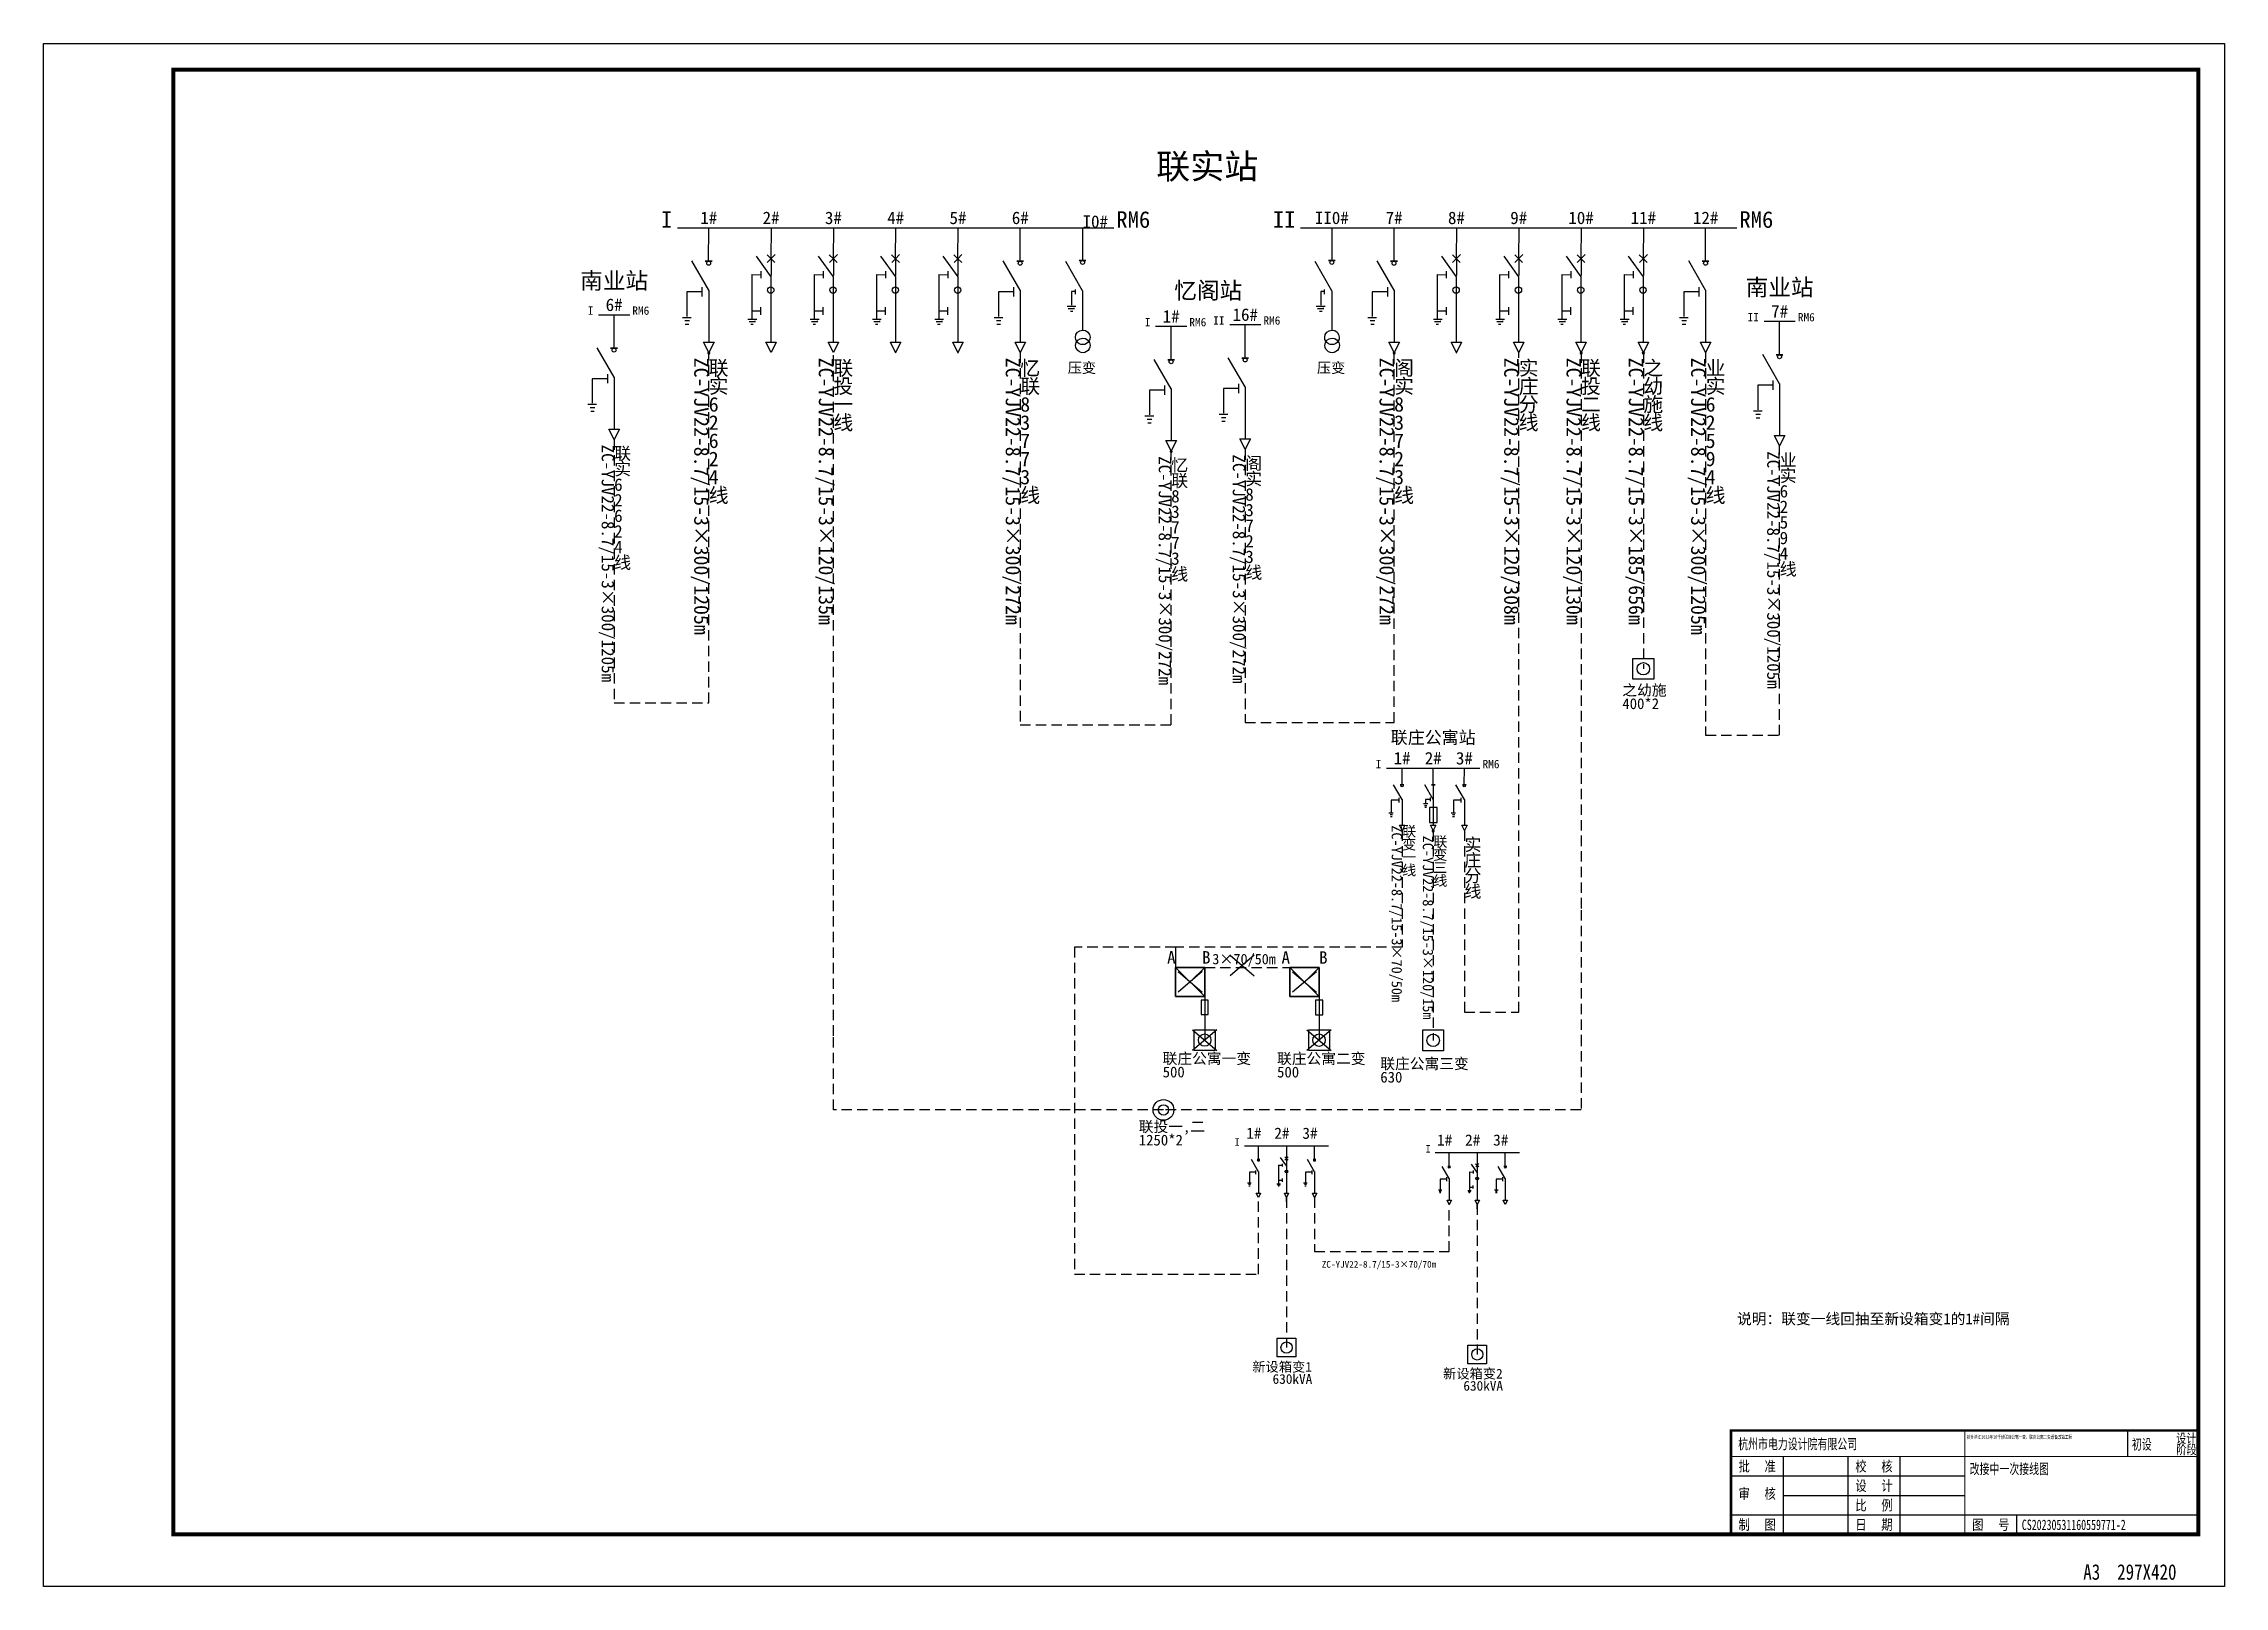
# Model space of a CAD drawing. Extents: x 1225 to 6895, y 909 to 1228.
# Drawn here: x 2065.1 to 2485.1, y 930.5 to 1227.5 of the extents above; entities that cross this region are included whole.
import ezdxf
from ezdxf.enums import TextEntityAlignment as Align

# ---------------------------------------------------------------- set-up
doc = ezdxf.new("R2010")
doc.units = 0
doc.linetypes.add('CUSTOM001', pattern=[3, 2, -1])
doc.layers.get('0').update_dxf_attribs({"linetype": 'CONTINUOUS'})
for name, color, linetype in [('19', 19, 'CONTINUOUS'), ('255', 255, 'CONTINUOUS'), ('7', 7, 'CONTINUOUS'), ('_____1', 7, 'CONTINUOUS'), ('GESOFTDRAWFRAMETITLELAYER', 3, 'CONTINUOUS'), ('OUT-TITLE', 2, 'CONTINUOUS'), ('PUB_TITLE', 252, 'CONTINUOUS')]:
    doc.layers.add(name, color=color, linetype=linetype)
doc.styles.add('___1', font='simfang.ttf', dxfattribs={"width": 0.8})
doc.styles.get("Standard").update_dxf_attribs({"font": ''})
doc.styles.get('STANDARD').set_extended_font_data('SimSun')

msp = doc.modelspace()

# ---------------------------------------------------------------- texts
at = {"layer": '19', "color": 0}
for s, height, p in [('联实站', 4.8, (2289.183, 1200.065)), ('1#', 2.4, (2193.183, 1192.065)), ('2#', 2.4, (2205.183, 1192.065)), ('3#', 2.4, (2217.183, 1192.065)), ('4#', 2.4, (2229.183, 1192.065)), ('5#', 2.4, (2241.183, 1192.065)), ('6#', 2.4, (2253.183, 1192.065)), ('II0#', 2.4, (2313.183, 1192.065)), ('7#', 2.4, (2325.183, 1192.065)), ('8#', 2.4, (2337.183, 1192.065)), ('9#', 2.4, (2349.183, 1192.065)), ('10#', 2.4, (2361.183, 1192.065)), ('11#', 2.4, (2373.183, 1192.065)), ('12#', 2.4, (2385.183, 1192.065)), ('南业站', 3.2, (2174.964, 1179.332)), ('忆阁站', 3.2, (2289.38, 1177.437)), ('南业站', 3.2, (2399.433, 1178.065)), ('6#', 2.4, (2174.964, 1175.332)), ('1#', 2.4, (2282.248, 1173.105)), ('16#', 2.4, (2296.512, 1173.437)), ('7#', 2.4, (2399.433, 1174.065)), ('联庄公寓站', 2.4, (2332.713, 1092.037)), ('联庄公寓站', 2.4, (2332.713, 1092.037)), ('联庄公寓站', 2.4, (2332.713, 1092.037)), ('联庄公寓站', 2.4, (2332.713, 1092.037)), ('联庄公寓站', 2.4, (2332.713, 1092.037)), ('1#', 2.4, (2326.713, 1088.037)), ('2#', 2.4, (2332.713, 1088.037)), ('3#', 2.4, (2338.713, 1088.037)), ('3×70/50m', 2, (2296.281, 1049.695))]:
    msp.add_text(s, height=height, dxfattribs=at).set_placement(p, align=Align.BOTTOM_CENTER)
msp.add_text('I0#', height=2.4, dxfattribs=at).set_placement((2265.183, 1192.065))
for s, height, p in [('ZC-YJV22-8.7/15-3×300/1205m', 2.8, (2193.183, 1167.065)), ('ZC-YJV22-8.7/15-3×120/135m', 2.8, (2217.183, 1167.065)), ('ZC-YJV22-8.7/15-3×300/272m', 2.8, (2253.183, 1167.065)), ('ZC-YJV22-8.7/15-3×300/272m', 2.8, (2325.183, 1167.065)), ('ZC-YJV22-8.7/15-3×120/308m', 2.8, (2349.183, 1167.065)), ('ZC-YJV22-8.7/15-3×120/130m', 2.8, (2361.183, 1167.065)), ('ZC-YJV22-8.7/15-3×185/656m', 2.8, (2373.183, 1167.065)), ('ZC-YJV22-8.7/15-3×300/1205m', 2.8, (2385.183, 1167.065)), ('ZC-YJV22-8.7/15-3×300/1205m', 2.4, (2174.964, 1150.332)), ('ZC-YJV22-8.7/15-3×300/272m', 2.4, (2282.248, 1148.105)), ('ZC-YJV22-8.7/15-3×300/272m', 2.4, (2296.512, 1148.437)), ('ZC-YJV22-8.7/15-3×300/1205m', 2.4, (2399.433, 1149.065)), ('ZC-YJV22-8.7/15-3×70/50m', 2, (2326.713, 1077.037)), ('ZC-YJV22-8.7/15-3×120/15m', 2, (2332.713, 1075.037))]:
    msp.add_text(s, height=height, rotation=270, dxfattribs=at).set_placement(p, align=Align.TOP_LEFT)
for s, height, p in [('联', 2.8, (2193.183, 1166.481)), ('实', 2.8, (2193.183, 1162.981)), ('联', 2.8, (2217.183, 1166.481)), ('忆', 2.8, (2253.183, 1166.481)), ('实', 2.8, (2325.183, 1162.981)), ('阁', 2.8, (2325.183, 1166.481)), ('庄', 2.8, (2349.183, 1162.981)), ('实', 2.8, (2349.183, 1166.481)), ('联', 2.8, (2361.183, 1166.481)), ('之', 2.8, (2373.183, 1166.481)), ('业', 2.8, (2385.183, 1166.481)), ('实', 2.8, (2385.183, 1162.981)), ('6', 2.8, (2193.183, 1159.481)), ('投', 2.8, (2217.183, 1162.981)), ('联', 2.8, (2253.183, 1162.981)), ('8', 2.8, (2253.183, 1159.481)), ('8', 2.8, (2325.183, 1159.481)), ('分', 2.8, (2349.183, 1159.481)), ('投', 2.8, (2361.183, 1162.981)), ('二', 2.8, (2361.183, 1159.481)), ('施', 2.8, (2373.183, 1159.481)), ('幼', 2.8, (2373.183, 1162.981)), ('6', 2.8, (2385.183, 1159.481)), ('2', 2.8, (2193.183, 1155.981)), ('一', 2.8, (2217.183, 1159.481)), ('线', 2.8, (2217.183, 1155.981)), ('3', 2.8, (2253.183, 1155.981)), ('3', 2.8, (2325.183, 1155.981)), ('线', 2.8, (2349.183, 1155.981)), ('线', 2.8, (2361.183, 1155.981)), ('线', 2.8, (2373.183, 1155.981)), ('2', 2.8, (2385.183, 1155.981)), ('6', 2.8, (2193.183, 1152.481)), ('7', 2.8, (2253.183, 1152.481)), ('7', 2.8, (2325.183, 1152.481)), ('5', 2.8, (2385.183, 1152.481)), ('联', 2.4, (2174.964, 1149.832)), ('实', 2.4, (2174.964, 1146.832)), ('2', 2.8, (2193.183, 1148.981)), ('7', 2.8, (2253.183, 1148.981)), ('忆', 2.4, (2282.248, 1147.605)), ('阁', 2.4, (2296.512, 1147.937)), ('2', 2.8, (2325.183, 1148.981)), ('9', 2.8, (2385.183, 1148.981)), ('业', 2.4, (2399.433, 1148.565)), ('6', 2.4, (2174.964, 1143.832)), ('4', 2.8, (2193.183, 1145.481)), ('3', 2.8, (2253.183, 1145.481)), ('联', 2.4, (2282.248, 1144.605)), ('实', 2.4, (2296.512, 1144.937)), ('3', 2.8, (2325.183, 1145.481)), ('4', 2.8, (2385.183, 1145.481)), ('6', 2.4, (2399.433, 1142.565)), ('实', 2.4, (2399.433, 1145.565)), ('2', 2.4, (2174.964, 1140.832)), ('线', 2.8, (2193.183, 1141.981)), ('线', 2.8, (2253.183, 1141.981)), ('3', 2.4, (2282.248, 1138.605)), ('8', 2.4, (2282.248, 1141.605)), ('3', 2.4, (2296.512, 1138.937)), ('8', 2.4, (2296.512, 1141.937)), ('线', 2.8, (2325.183, 1141.981)), ('线', 2.8, (2385.183, 1141.981)), ('2', 2.4, (2399.433, 1139.565)), ('2', 2.4, (2174.964, 1134.832)), ('6', 2.4, (2174.964, 1137.832)), ('7', 2.4, (2282.248, 1135.605)), ('7', 2.4, (2296.512, 1135.937)), ('5', 2.4, (2399.433, 1136.565)), ('4', 2.4, (2174.964, 1131.832)), ('7', 2.4, (2282.248, 1132.605)), ('3', 2.4, (2296.512, 1129.937)), ('2', 2.4, (2296.512, 1132.937)), ('4', 2.4, (2399.433, 1130.565)), ('9', 2.4, (2399.433, 1133.565)), ('线', 2.4, (2174.964, 1128.832)), ('3', 2.4, (2282.248, 1129.605)), ('线', 2.4, (2282.248, 1126.605)), ('线', 2.4, (2296.512, 1126.937)), ('线', 2.4, (2399.433, 1127.565)), ('400*2', 2.08, (2369.138, 1101.502)), ('之幼施', 2.08, (2369.138, 1104.102)), ('联', 2, (2326.713, 1076.898)), ('一', 2, (2326.713, 1071.898)), ('变', 2, (2326.713, 1074.398)), ('联', 2, (2332.713, 1074.898)), ('变', 2, (2332.713, 1072.398)), ('庄', 2.4, (2338.713, 1071.537)), ('实', 2.4, (2338.713, 1074.537)), ('线', 2, (2326.713, 1069.398)), ('线', 2, (2332.713, 1067.398)), ('三', 2, (2332.713, 1069.898)), ('分', 2.4, (2338.713, 1068.537)), ('线', 2.4, (2338.713, 1065.537)), ('联庄公寓一变', 2.08, (2280.607, 1033.195)), ('联庄公寓二变', 2.08, (2302.639, 1033.175)), ('500', 2.08, (2280.607, 1030.595)), ('500', 2.08, (2302.639, 1030.575)), ('联庄公寓三变', 2.08, (2322.525, 1032.196)), ('630', 2.08, (2322.525, 1029.596)), ('联投一,二', 2.08, (2276.006, 1020.081)), ('1250*2', 2.08, (2276.006, 1017.481))]:
    msp.add_text(s, height=height, dxfattribs=at).set_placement(p, align=Align.TOP_LEFT)
at = {"layer": '19', "color": 1}
msp.add_text('ZC-YJV22-8.7/15-3×70/70m', height=1.296, rotation=360, dxfattribs=at).set_placement((2311.246, 993.172), align=Align.TOP_LEFT)
msp.add_text('说明：联变一线回抽至新设箱变1的1#间隔', height=2.08, dxfattribs=at).set_placement((2391.23, 983.075), align=Align.TOP_LEFT)
at = {"layer": '7', "color": 0}
for s, height, p in [('I', 3.2, (2186.183, 1192.065)), ('II', 3.2, (2306.183, 1192.065)), ('I', 1.6, (2170.964, 1175.332)), ('I', 1.6, (2278.248, 1173.105)), ('II', 1.6, (2292.512, 1173.437)), ('II', 1.6, (2395.433, 1174.065)), ('I', 1.6, (2322.713, 1088.037))]:
    msp.add_text(s, height=height, dxfattribs=at).set_placement(p, align=Align.RIGHT)
for height, p in [(3.2, (2271.683, 1192.065)), (3.2, (2391.683, 1192.065)), (1.6, (2178.464, 1175.332)), (1.6, (2285.748, 1173.105)), (1.6, (2300.012, 1173.437)), (1.6, (2402.933, 1174.065)), (1.6, (2342.213, 1088.037))]:
    msp.add_text('RM6', height=height, dxfattribs=at).set_placement(p)
for p in [(2283.096, 1049.695), (2305.128, 1049.675)]:
    msp.add_text('A', height=2.4, dxfattribs=at).set_placement(p, align=Align.BOTTOM_RIGHT)
for p in [(2288.181, 1049.695), (2310.728, 1049.675)]:
    msp.add_text('B', height=2.4, dxfattribs=at).set_placement(p, align=Align.BOTTOM_LEFT)
at = {"layer": '7', "color": 1}
for p in [(2295.456, 1015.346), (2332.199, 1014.031)]:
    msp.add_text('I', height=1.44, dxfattribs=at).set_placement(p, align=Align.RIGHT)
for s, p in [('1#', (2298.178, 1016.036)), ('2#', (2303.578, 1016.036)), ('3#', (2308.978, 1016.036)), ('1#', (2334.922, 1014.721)), ('2#', (2340.322, 1014.721)), ('3#', (2345.722, 1014.721))]:
    msp.add_text(s, height=2.16, dxfattribs=at).set_placement(p, align=Align.BOTTOM_CENTER)
for s, p in [('新设箱变1', (2297.858, 973.728)), ('630kVA', (2301.775, 971.388)), ('新设箱变2', (2334.602, 972.413)), ('630kVA', (2338.518, 970.073))]:
    msp.add_text(s, height=1.872, dxfattribs=at).set_placement(p, align=Align.TOP_LEFT)

# ---------------------------------------------------------------- blocks, each defined once
blk = doc.blocks.new('A3-420X297_____DWG')
at = {"layer": 'OUT-TITLE', "color": 5}
blk.add_lwpolyline([(0, 0), (0, 297), (420, 297), (420, 0)], close=True, dxfattribs=at)
at = {"layer": 'PUB_TITLE', "color": 4, "const_width": 0.8}
blk.add_lwpolyline([(25, 10), (25, 292), (415, 292), (415, 10)], close=True, dxfattribs=at)
at = {"layer": '_____1', "color": 1, "style": '___1', "width": 0.8}
blk.add_text('A3  297X420', height=3, dxfattribs=at).set_placement((392.82, 1.27))
blk = doc.blocks.new('____')
at = {"layer": 'GESOFTDRAWFRAMETITLELAYER', "color": 4}
for p, q in [((76.34, 20), (76.34, 15)), ((90, 0), (90, 20)), ((10, 15), (10, 0)), ((22.5, 15), (22.5, 0)), ((32.5, 15), (32.5, 0)), ((0, 11.25), (45, 11.25)), ((10, 7.5), (45, 7.5)), ((0, 3.75), (90, 3.75)), ((0, 0), (90, 0)), ((55, 0), (55, 3.75))]:
    blk.add_line(p, q, dxfattribs=at)
at = {"layer": 'GESOFTDRAWFRAMETITLELAYER', "const_width": 0.5}
blk.add_lwpolyline([(0, 0), (0, 20), (90, 20)], dxfattribs=at)
at = {"layer": 'GESOFTDRAWFRAMETITLELAYER', "color": 4, "const_width": 0.2}
for points in [[(45, 20), (45, 0)], [(0, 15), (90, 15)]]:
    blk.add_lwpolyline(points, dxfattribs=at)
at = {"width": 0.7, "flags": 1}
for tag, p in [('设计单位', (1.36, 16.41)), ('设计阶段', (77.18, 16.35)), ('比例', (33, 4.6)), ('日期', (33, 0.85)), ('图号', (55.99, 0.85))]:
    blk.add_attdef(tag, p, '', height=2, dxfattribs=at)
for tag, p in [('工程名称_001', (45.47, 19.23)), ('图纸名称_001', (46.15, 13.98))]:
    blk.add_attdef(tag, text='', height=2, dxfattribs=at).set_placement(p, align=Align.TOP_LEFT)
at = {"flags": 1}
for tag, p in [('审批', (11.15, 11.92)), ('校核', (33.11, 11.91)), ('审核', (11.08, 8.1))]:
    blk.add_attdef(tag, p, '', height=2.5, dxfattribs=at)
at = {"layer": 'GESOFTDRAWFRAMETITLELAYER', "color": 3, "width": 0.8}
for s, height, oblique, p in [('设计', 1.8, 1, (87.65, 18.49)), ('阶段', 1.8, 1, (87.69, 16.34)), ('批', 2, 0.8, (2.5, 13.12)), ('准', 2, 0.8, (7.5, 13.12)), ('校', 2, 0.8, (25, 13.12)), ('核', 2, 1, (30, 13.12)), ('审', 2, 0.8, (2.5, 7.85)), ('核', 2, 0.8, (7.5, 7.85)), ('设', 2, 0.8, (25, 9.38)), ('计', 2, 0.8, (30, 9.38)), ('比', 2, 0.8, (25, 5.62)), ('例', 2, 0.8, (30, 5.62)), ('制', 2, 0.8, (2.5, 1.88)), ('图', 2, 0.8, (7.5, 1.88)), ('日', 2, 0.8, (25, 1.88)), ('期', 2, 0.8, (30, 1.88)), ('图', 2, 1, (47.5, 1.88)), ('号', 2, 1, (52.5, 1.88))]:
    blk.add_text(s, height=height, dxfattribs=dict(at, oblique=oblique)).set_placement(p, align=Align.MIDDLE_CENTER)
blk = doc.blocks.new('146A2A87318F4CE1AAF3E16B24')
for name, p in [('A3-420X297_____DWG', (0, -297)), ('____', (325, -287))]:
    blk.add_blockref(name, p)
at = {"width": 0.7}
for tag, p in [('设计单位', (326.36, -270.59)), ('设计阶段', (402.18, -270.65)), ('比例', (358, -282.4)), ('日期', (358, -286.15)), ('图号', (380.99, -286.15))]:
    blk.add_attdef(tag, p, '', height=2, dxfattribs=at)
for tag, p in [('工程名称_001', (370.47, -267.77)), ('图纸名称_001', (371.15, -273.02))]:
    blk.add_attdef(tag, text='', height=2, dxfattribs=at).set_placement(p, align=Align.TOP_LEFT)
for tag, p in [('审批', (336.15, -275.08)), ('校核', (358.11, -275.09)), ('审核', (336.08, -278.9))]:
    blk.add_attdef(tag, p, '', height=2.5)
blk = doc.blocks.new('XTT_HV_SWITCH_CABINET_L_30')
at = {"color": 0, "linetype": 'BYBLOCK'}
for p, q in [((0, 6000), (-33, 3049)), ((-1448, 3288), (-29, 1288)), ((0, 3000), (0, 1403)), ((-1842, 1497), (-990, 1475)), ((-1842, 1497), (-1842, -2792)), ((-29, 1288), (-29, -5000)), ((-1852, -1995), (-1000, -2000)), ((-1000, -1626), (-1000, -2365)), ((-2222, -2792), (-1382, -2792)), ((-1957, -3264), (-1717, -3264))]:
    blk.add_line(p, q, dxfattribs=at)
for points in [[(-388, 3404), (-33, 3049), (364, 2653)], [(-370, 2668), (-11, 3027), (383, 3421)], [(-977, 1826), (-977, 1485), (-977, 1156)], [(-2102, -3032), (-1582, -3032), (-1502, -3032), (-1582, -3032)]]:
    blk.add_lwpolyline(points, dxfattribs=at)
blk.add_lwpolyline([(-500, -5000), (487, -5000), (0, -6000), (-500, -5000)], close=True, dxfattribs=at)
blk.add_circle((-32, 12), 310, dxfattribs=at)
blk = doc.blocks.new('XTT_HV_CABLE_JOINT_LOCATIO')
at = {"color": 0, "linetype": 'BYBLOCK'}
blk.add_lwpolyline([(0, 2400), (-2560, -2600), (2920, -2600), (0, 2400)], close=True, dxfattribs=at)
blk = doc.blocks.new('XTT_HV_SWITCH_CABINET_L_26')
at = {"color": 0, "linetype": 'BYBLOCK'}
for p, q in [((-9, 2780), (0, 6000)), ((-6, -5), (-1636, 2808)), ((-653, 289), (-653, -600)), ((0, 0), (0, -5000)), ((-2528, -2622), (-1688, -2616)), ((-2302, -2931), (-1859, -2931)), ((-2256, -3281), (-1919, -3281))]:
    blk.add_line(p, q, dxfattribs=at)
for points in [[(-336, 2781), (318, 2779), (-336, 2781)], [(-507, -5000), (509, -5000), (0, -6000), (-507, -5000)]]:
    blk.add_lwpolyline(points, close=True, dxfattribs=at)
blk.add_lwpolyline([(-653, -156), (-2105, -155), (-2105, -2520)], dxfattribs=at)
at = {"color": 0}
blk.add_circle((-9, 2590), 189, dxfattribs=at)
blk = doc.blocks.new('XTT_HV_SWITCH_CABINET_L_16')
at = {"color": 0, "linetype": 'BYBLOCK'}
for p, q in [((-9, 2780), (0, 6000)), ((-6, -5), (-1636, 2808)), ((-653, 289), (-653, -600)), ((0, 0), (0, -5000)), ((-2528, -2622), (-1688, -2616)), ((-2302, -2931), (-1859, -2931)), ((-2256, -3281), (-1919, -3281))]:
    blk.add_line(p, q, dxfattribs=at)
for points in [[(-336, 2781), (318, 2779), (-336, 2781)], [(-507, -5000), (509, -5000), (0, -6000), (-507, -5000)]]:
    blk.add_lwpolyline(points, close=True, dxfattribs=at)
blk.add_lwpolyline([(-653, -156), (-2105, -155), (-2105, -2520)], dxfattribs=at)
at = {"color": 0}
blk.add_circle((-9, 2590), 189, dxfattribs=at)
blk = doc.blocks.new('XTT_HV_SWITCH_CABINET_L_23')
at = {"color": 0, "linetype": 'BYBLOCK'}
for p, q in [((-9, 2780), (0, 6000)), ((-6, -5), (-1636, 2808)), ((-618, 380), (-618, -324)), ((0, 2817), (0, 0)), ((0, 0), (0, -5000)), ((-1884, -778), (-1043, -778)), ((-1693, -1199), (-1232, -1199)), ((-1597, -1524), (-1310, -1524))]:
    blk.add_line(p, q, dxfattribs=at)
blk.add_lwpolyline([(-677, 0), (-1476, 0), (-1476, -778)], dxfattribs=at)
for points in [[(-312, 2801), (342, 2806), (-312, 2801)], [(-711, -1561), (-711, -4438), (728, -4438), (728, -1561), (-711, -1561)], [(-507, -5000), (509, -5000), (0, -6000), (-507, -5000)]]:
    blk.add_lwpolyline(points, close=True, dxfattribs=at)
blk = doc.blocks.new('XTT_TRANS_SET_LOCATION_17')
at = {"color": 0, "linetype": 'BYBLOCK'}
for radius in [100000, 50000]:
    blk.add_circle((0, 0), radius, dxfattribs=at)
blk = doc.blocks.new('XTT_HV_CABLE_JOINT_LOCATI0')
at = {"color": 0, "linetype": 'BYBLOCK'}
blk.add_lwpolyline([(-200000, 0), (200000, 0), (0, -300000), (-200000, 0)], close=True, dxfattribs=at)
blk = doc.blocks.new('XTT_SWITCH_QUAD_PIN_LOCATI')
at = {"color": 0, "linetype": 'BYBLOCK'}
for p, q in [((-400000, 400000), (400000, -400000)), ((0, 0), (400000, 400000)), ((400000, -400000), (400000, -1100000))]:
    blk.add_line(p, q, dxfattribs=at)
for points in [[(-400000, 400000), (400000, 400000), (400000, -400000), (-400000, -400000), (-400000, 400000)], [(-400000, 400000), (-400000, -400000), (400000, -400000), (400000, 400000), (-400000, 400000)], [(500000, -500000), (400000, -500000), (300000, -500000), (300000, -900000), (500000, -900000), (500000, -500000)]]:
    blk.add_lwpolyline(points, close=True, dxfattribs=at)
blk = doc.blocks.new('XTT_SWITCH_QUAD_P_P2_LOCAT')
at = {"color": 0, "linetype": 'BYBLOCK'}
blk.add_lwpolyline([(0, 1000), (1000, 0), (0, -1000), (-1000, 0), (0, 1000)], close=True, dxfattribs=at)
blk = doc.blocks.new('XTT_TRANS_SET_LOCATION_16')
at = {"color": 0, "linetype": 'BYBLOCK'}
blk.add_lwpolyline([(-100000, 100000), (100000, 100000), (100000, -100000), (-100000, -100000), (-100000, 100000)], close=True, dxfattribs=at)
blk.add_circle((0, 0), 60000, dxfattribs=at)
blk = doc.blocks.new('XTT_SWITCH_QUAD_P_P1_LOCAT')
at = {"color": 0, "linetype": 'BYBLOCK'}
blk.add_lwpolyline([(0, 1000), (1000, 0), (0, -1000), (-1000, 0), (0, 1000)], close=True, dxfattribs=at)
blk = doc.blocks.new('XTT_HV_CABLE_JOINT_LOCATI1')
at = {"color": 0, "linetype": 'BYBLOCK'}
blk.add_lwpolyline([(-200000, 0), (200000, 0), (0, -300000), (-200000, 0)], close=True, dxfattribs=at)
blk = doc.blocks.new('XTT_TRANS_SET_LOCATION_15')
at = {"color": 0, "linetype": 'BYBLOCK'}
blk.add_lwpolyline([(-100000, 100000), (100000, 100000), (100000, -100000), (-100000, -100000), (-100000, 100000)], close=True, dxfattribs=at)
blk.add_circle((0, 0), 60000, dxfattribs=at)
blk = doc.blocks.new('XTT_HV_SWITCH_CABINET_L_15')
at = {"color": 0, "linetype": 'BYBLOCK'}
for p, q in [((0, 6000), (0, 2857)), ((-3, -75), (-1616, 2748)), ((-696, -375), (-697, 65)), ((-1494, -1537), (-654, -1535)), ((-1173, -2016), (-933, -2016)), ((-2, -61), (5, -3861))]:
    blk.add_line(p, q, dxfattribs=at)
blk.add_lwpolyline([(-327, 2859), (327, 2857), (-327, 2859)], close=True, dxfattribs=at)
for points in [[(-1374, -1776), (-854, -1775), (-774, -1775), (-854, -1775)], [(-697, -135), (-1057, -136), (-1054, -1458)]]:
    blk.add_lwpolyline(points, dxfattribs=at)
for points in [[(714, -4533, -1), (-686, -4552, -1), (714, -4533)], [(732, -5308, -1), (-668, -5327, -1), (732, -5308)]]:
    blk.add_lwpolyline(points, format="xyb", close=True, dxfattribs=at)
at = {"color": 0}
blk.add_circle((0, 2668), 189, dxfattribs=at)
at = {"color": 0, "linetype": 'BYBLOCK'}
blk.add_text('压变', height=1000, dxfattribs=at).set_placement((-1432, -7970))

# ---------------------------------------------------------------- linework, layer by layer
at = {"color": 1}
for p, q in [((2293.586, 1052.01), (2298.258, 1048.035)), ((2298.258, 1052.01), (2293.586, 1048.035)), ((2283.56, 1048.882), (2288.232, 1044.907)), ((2288.232, 1048.882), (2283.56, 1044.907)), ((2305.592, 1048.862), (2310.264, 1044.887)), ((2310.264, 1048.862), (2305.592, 1044.887)), ((2286.36, 1037.682), (2291.032, 1033.707)), ((2291.032, 1037.682), (2286.36, 1033.707)), ((2308.392, 1037.662), (2313.064, 1033.687)), ((2313.064, 1037.662), (2308.392, 1033.687))]:
    msp.add_line(p, q, dxfattribs=at)
msp.add_lwpolyline([(2283.096, 1053.597), (2283.096, 1049.695)])
at = {"layer": '7', "color": 0, "linetype": 'CUSTOM001'}
msp.add_line((2288.696, 1049.695), (2305.128, 1049.675), dxfattribs=at)
at = {"layer": '7', "color": 0}
for p, q in [((2288.696, 1044.095), (2288.696, 1035.695)), ((2310.728, 1044.075), (2310.728, 1035.675))]:
    msp.add_line(p, q, dxfattribs=at)
for points in [[(2187.183, 1192.065), (2193.183, 1192.065), (2193.183, 1192.065), (2205.183, 1192.065), (2205.183, 1192.065), (2217.183, 1192.065), (2217.183, 1192.065), (2229.183, 1192.065), (2229.183, 1192.065), (2241.183, 1192.065), (2241.183, 1192.065), (2253.183, 1192.065), (2253.183, 1192.065), (2265.183, 1192.065), (2265.183, 1192.065), (2271.183, 1192.065)], [(2307.183, 1192.065), (2313.183, 1192.065), (2313.183, 1192.065), (2325.183, 1192.065), (2325.183, 1192.065), (2337.183, 1192.065), (2337.183, 1192.065), (2349.183, 1192.065), (2349.183, 1192.065), (2361.183, 1192.065), (2361.183, 1192.065), (2373.183, 1192.065), (2373.183, 1192.065), (2385.183, 1192.065), (2385.183, 1192.065), (2391.183, 1192.065)], [(2171.964, 1175.332), (2174.964, 1175.332), (2174.964, 1175.332), (2177.964, 1175.332)], [(2279.248, 1173.105), (2282.248, 1173.105), (2282.248, 1173.105), (2285.248, 1173.105)], [(2293.512, 1173.437), (2296.512, 1173.437), (2296.512, 1173.437), (2299.512, 1173.437)], [(2396.433, 1174.065), (2399.433, 1174.065), (2399.433, 1174.065), (2402.433, 1174.065)], [(2323.713, 1088.037), (2326.713, 1088.037), (2326.713, 1088.037), (2332.713, 1088.037), (2332.713, 1088.037), (2338.713, 1088.037), (2338.713, 1088.037), (2341.713, 1088.037)]]:
    msp.add_lwpolyline(points, dxfattribs=at)
at = {"layer": '7', "color": 0, "linetype": 'CUSTOM001'}
for points in [[(2174.964, 1151.332), (2174.964, 1151.322), (2174.964, 1151.322), (2174.964, 1100.598), (2193.183, 1100.598), (2193.183, 1168.055), (2193.183, 1168.055), (2193.183, 1168.065)], [(2280.759, 1022.251), (2217.183, 1022.251), (2217.183, 1036.543), (2217.183, 1168.055), (2217.183, 1168.055), (2217.183, 1168.065)], [(2253.183, 1168.065), (2253.183, 1168.055), (2253.183, 1168.055), (2253.183, 1096.408), (2282.248, 1096.408), (2282.248, 1149.095), (2282.248, 1149.095), (2282.248, 1149.105)], [(2361.183, 1168.065), (2361.183, 1168.055), (2361.183, 1168.055), (2361.183, 1060.684), (2361.183, 1036.543), (2361.183, 1022.251), (2280.759, 1022.251)], [(2296.512, 1149.437), (2296.512, 1149.427), (2296.512, 1149.427), (2296.512, 1096.841), (2325.183, 1096.841), (2325.183, 1168.055), (2325.183, 1168.055), (2325.183, 1168.065)], [(2338.713, 1076.037), (2338.713, 1076.027), (2338.713, 1076.027), (2338.713, 1041.037), (2349.183, 1041.037), (2349.183, 1168.055), (2349.183, 1168.055), (2349.183, 1168.065)], [(2373.183, 1168.065), (2373.183, 1168.055), (2373.183, 1168.055), (2373.183, 1107.182)], [(2385.183, 1168.065), (2385.183, 1168.055), (2385.183, 1168.055), (2385.183, 1094.372), (2399.433, 1094.372), (2399.433, 1150.055), (2399.433, 1150.055), (2399.433, 1150.065)], [(2326.713, 1076.037), (2326.713, 1076.027), (2326.713, 1076.027), (2326.713, 1053.597), (2283.096, 1053.597), (2283.096, 1053.597)], [(2332.713, 1076.037), (2332.713, 1076.027), (2332.713, 1076.027), (2332.713, 1035.638)]]:
    msp.add_lwpolyline(points, dxfattribs=at)
at = {"layer": '7', "color": 6, "linetype": 'CUSTOM001'}
msp.add_lwpolyline([(2283.096, 1053.597), (2263.599, 1053.597), (2263.599, 990.603), (2299.056, 990.603), (2299.056, 990.603), (2299.056, 1005.383)], dxfattribs=at)
at = {"layer": '7', "color": 1}
for points in [[(2296.356, 1015.346), (2299.056, 1015.346), (2299.056, 1015.346), (2304.456, 1015.346), (2304.456, 1015.346), (2309.856, 1015.346), (2309.856, 1015.346), (2312.556, 1015.346)], [(2333.099, 1014.031), (2335.799, 1014.031), (2335.799, 1014.031), (2341.199, 1014.031), (2341.199, 1014.031), (2346.599, 1014.031), (2346.599, 1014.031), (2349.299, 1014.031)]]:
    msp.add_lwpolyline(points, dxfattribs=at)
at = {"layer": '7', "color": 1, "linetype": 'CUSTOM001'}
for points in [[(2304.456, 1004.546), (2304.456, 1005.383), (2304.456, 1005.383), (2304.456, 976.493)], [(2309.856, 1005.383), (2309.856, 994.97), (2335.799, 994.97), (2335.799, 994.97), (2335.799, 1004.068)], [(2341.199, 1003.231), (2341.199, 1004.068), (2341.199, 1004.068), (2341.199, 975.178)]]:
    msp.add_lwpolyline(points, dxfattribs=at)

# ---------------------------------------------------------------- block references
ref = msp.add_blockref('146A2A87318F4CE1AAF3E16B24', (2065.084, 1227.526))
ref.add_attrib('图纸名称_001', '改接中一次接线图', (2436.027, 952.147), dxfattribs={"height": 2, "width": 0.7})
ref.add_attrib('图号', 'CS20230531160559771-2', (2446.074, 941.377), dxfattribs={"height": 2, "width": 0.7})
ref.add_attrib('设计单位', '杭州市电力设计院有限公司', (2391.447, 956.94), dxfattribs={"height": 2, "width": 0.7})
ref.add_attrib('设计阶段', '初设', (2467.267, 956.876), dxfattribs={"height": 2, "width": 0.7})
ref.add_attrib('工程名称_001', '杭州滨江2023年10千伏联庄公寓一变、联庄公寓二变设备改造工程', (2435.52, 958.929), dxfattribs={"height": 0.7, "width": 0.7})
at = {"layer": '255', "color": 0}
for name, p, xscale, yscale in [('XTT_HV_SWITCH_CABINET_L_16', (2193.183, 1180.065), 0.002, 0.002), ('XTT_HV_SWITCH_CABINET_L_16', (2253.183, 1180.065), 0.002, 0.002), ('XTT_HV_SWITCH_CABINET_L_15', (2265.183, 1180.065), 0.002, 0.002), ('XTT_HV_SWITCH_CABINET_L_15', (2313.183, 1180.065), 0.002, 0.002), ('XTT_HV_SWITCH_CABINET_L_16', (2325.183, 1180.065), 0.002, 0.002), ('XTT_HV_SWITCH_CABINET_L_16', (2385.183, 1180.065), 0.002, 0.002), ('XTT_HV_SWITCH_CABINET_L_16', (2174.964, 1163.332), 0.002, 0.002), ('XTT_HV_SWITCH_CABINET_L_16', (2282.248, 1161.105), 0.002, 0.002), ('XTT_HV_SWITCH_CABINET_L_16', (2296.512, 1161.437), 0.002, 0.002), ('XTT_HV_SWITCH_CABINET_L_16', (2399.433, 1162.065), 0.002, 0.002), ('XTT_HV_SWITCH_CABINET_L_26', (2326.713, 1082.037), 0.001, 0.001), ('XTT_HV_SWITCH_CABINET_L_23', (2332.713, 1082.037), 0.001, 0.001), ('XTT_HV_SWITCH_CABINET_L_26', (2338.713, 1082.037), 0.001, 0.001)]:
    msp.add_blockref(name, p, dxfattribs=dict(at, xscale=xscale, yscale=yscale))
at = {"layer": '255', "color": 1, "xscale": 0.0008302694417296, "yscale": 0.0008302694417296, "zscale": 0.8302694400000002}
for p in [(2299.056, 1010.365), (2309.856, 1010.365), (2335.799, 1009.05), (2346.599, 1009.05)]:
    msp.add_blockref('XTT_HV_SWITCH_CABINET_L_26', p, dxfattribs=at)
at = {"layer": '7', "color": 0}
for name, p, xscale, yscale in [('XTT_HV_SWITCH_CABINET_L_30', (2205.183, 1180.065), 0.002, 0.002), ('XTT_HV_SWITCH_CABINET_L_30', (2217.183, 1180.065), 0.002, 0.002), ('XTT_HV_SWITCH_CABINET_L_30', (2229.183, 1180.065), 0.002, 0.002), ('XTT_HV_SWITCH_CABINET_L_30', (2241.183, 1180.065), 0.002, 0.002), ('XTT_HV_SWITCH_CABINET_L_30', (2337.183, 1180.065), 0.002, 0.002), ('XTT_HV_SWITCH_CABINET_L_30', (2349.183, 1180.065), 0.002, 0.002), ('XTT_HV_SWITCH_CABINET_L_30', (2361.183, 1180.065), 0.002, 0.002), ('XTT_HV_SWITCH_CABINET_L_30', (2373.183, 1180.065), 0.002, 0.002), ('XTT_HV_CABLE_JOINT_LOCATI0', (2193.183, 1168.055), 1e-06, 1e-06), ('XTT_HV_CABLE_JOINT_LOCATIO', (2241.183, 1168.055), 1e-05, 1e-05), ('XTT_HV_CABLE_JOINT_LOCATI0', (2325.183, 1168.055), 1e-06, 1e-06), ('XTT_HV_CABLE_JOINT_LOCATIO', (2337.183, 1168.055), 1e-05, 1e-05), ('XTT_HV_CABLE_JOINT_LOCATI0', (2361.183, 1168.055), 1e-06, 1e-06), ('XTT_HV_CABLE_JOINT_LOCATI0', (2373.183, 1168.055), 1e-06, 1e-06), ('XTT_HV_CABLE_JOINT_LOCATI0', (2282.248, 1149.095), 1e-06, 1e-06), ('XTT_TRANS_SET_LOCATION_15', (2373.183, 1107.182), 2e-05, 2e-05), ('XTT_HV_CABLE_JOINT_LOCATI1', (2332.713, 1076.027), 1e-06, 1e-06), ('XTT_SWITCH_QUAD_PIN_LOCATI', (2285.896, 1046.895), 7e-06, 7e-06), ('XTT_SWITCH_QUAD_P_P2_LOCAT', (2288.696, 1049.695), 1e-06, 1e-06), ('XTT_SWITCH_QUAD_P_P1_LOCAT', (2305.128, 1049.675), 1e-06, 1e-06), ('XTT_SWITCH_QUAD_PIN_LOCATI', (2307.928, 1046.875), 7e-06, 7e-06), ('XTT_SWITCH_QUAD_P_P2_LOCAT', (2310.728, 1049.675), 1e-06, 1e-06), ('XTT_TRANS_SET_LOCATION_16', (2288.696, 1035.695), 2e-05, 2e-05), ('XTT_TRANS_SET_LOCATION_16', (2310.728, 1035.675), 2e-05, 2e-05), ('XTT_TRANS_SET_LOCATION_16', (2332.713, 1035.638), 2e-05, 2e-05), ('XTT_TRANS_SET_LOCATION_17', (2280.759, 1022.251), 2e-05, 2e-05)]:
    msp.add_blockref(name, p, dxfattribs=dict(at, xscale=xscale, yscale=yscale))
at = {"layer": '7', "color": 0, "xscale": 1e-05, "yscale": 1e-05, "rotation": 269.999997}
msp.add_blockref('XTT_HV_CABLE_JOINT_LOCATIO', (2229.183, 1168.055), dxfattribs=at)
at = {"layer": '7', "color": 1}
for name, p, xscale, yscale, zscale in [('XTT_HV_SWITCH_CABINET_L_30', (2304.456, 1010.373), 0.0008316, 0.0008316, 0.4158000000000002), ('XTT_HV_SWITCH_CABINET_L_30', (2341.199, 1009.058), 0.0008316, 0.0008316, 0.4158000000000002), ('XTT_TRANS_SET_LOCATION_16', (2304.456, 976.493), 1.8e-05, 1.8e-05, 0.9), ('XTT_TRANS_SET_LOCATION_16', (2341.199, 975.178), 1.8e-05, 1.8e-05, 0.9)]:
    msp.add_blockref(name, p, dxfattribs=dict(at, xscale=xscale, yscale=yscale, zscale=zscale))

msp.set_redraw_order([(e.dxf.handle, doc.entitydb.next_handle()) for e in msp.query("TEXT MTEXT ATTDEF DIMENSION ARC_DIMENSION")])  # texts and dimensions are drawn at this point

doc.saveas('drawing.dxf')
